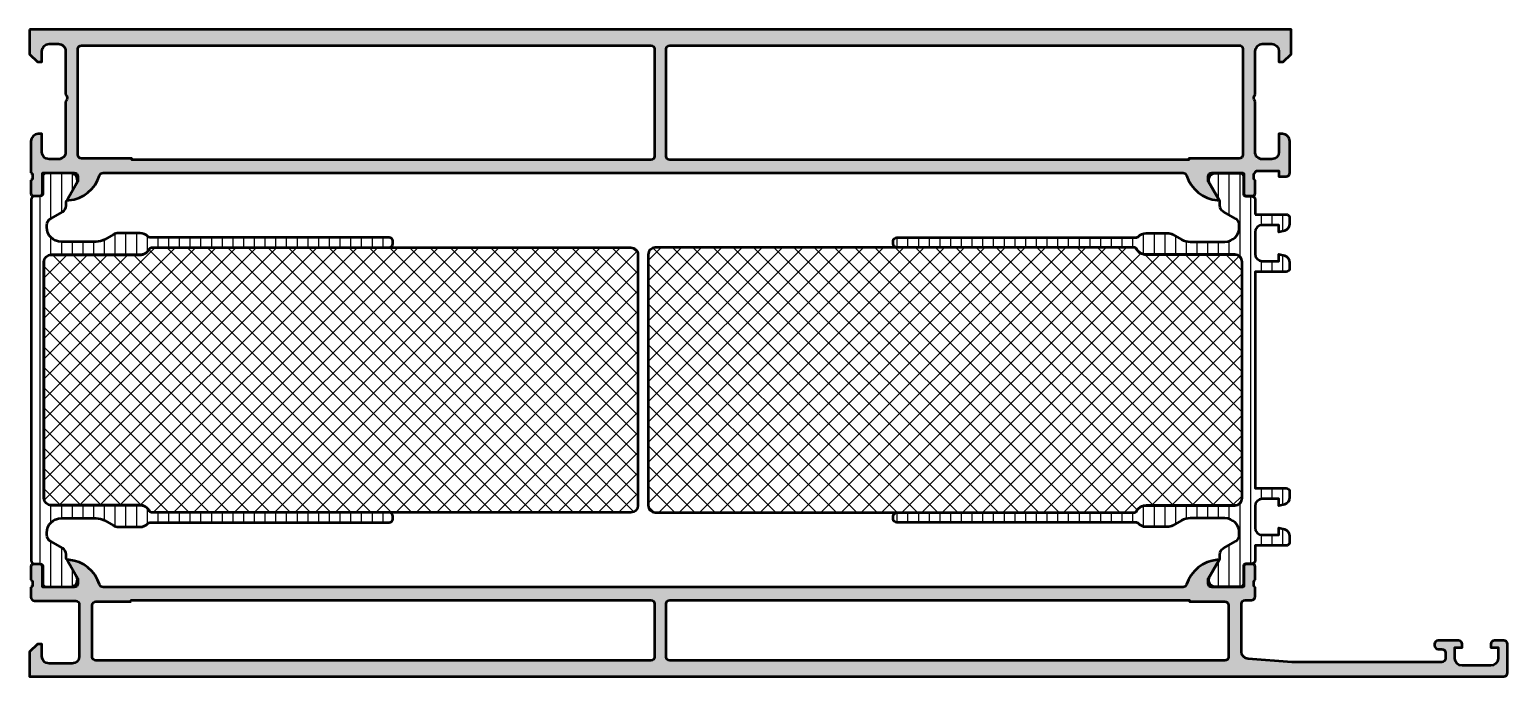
# Model space of a CAD drawing. Extents: x 0 to 205, y 0 to 90.
import ezdxf

# ---------------------------------------------------------------- set-up
doc = ezdxf.new("R2010")
doc.units = 0
for name, color, linetype, lineweight in [('0S-Alu contour', 7, 'Continuous', 50), ('0S-Alu hatch', 252, 'Continuous', 25), ('0S-Plastic contour', 254, 'Continuous', 50), ('0S-Plastic hatch', 253, 'Continuous', 25), ('0S-PT contour', 91, 'Continuous', 50), ('0S-PT hatch', 103, 'Continuous', 25)]:
    doc.layers.add(name, color=color, linetype=linetype, lineweight=lineweight)
pattern_1 = [(90, (0, 0), (-1.4859, 0), [])]
pattern_2 = [(135, (0, 0), (-1.403165018917055, -1.403165018917055), []), (225, (0, 0), (1.403165018917055, -1.403165018917055), [])]

# ---------------------------------------------------------------- blocks, each defined once
blk = doc.blocks.new('347380__F6B2BE20_370F_4112_A93B_7366422A2351_')
at = {"layer": '0S-Alu hatch'}
h = blk.add_hatch(color=256, dxfattribs=at)
edge = h.paths.add_edge_path()
edge.add_line((0, 89.80000000000003), (-5.68e-14, 86.39999847412113))
edge.add_line((-5.68e-14, 86.39999847412113), (1.099975585937442, 85.29999999999998))
edge.add_line((1.099975585937442, 85.29999999999998), (1.699981689453125, 85.29999999999998))
edge.add_line((1.699981689453125, 85.29999999999998), (1.699981689453125, 86.80000000000005))
edge.add_ellipse((2.69998168945307, 86.80000000000003), major_axis=(-0.9999999999999452, 0), ratio=1, start_angle=270.00000000000074, end_angle=360, ccw=False)
edge.add_line((2.699981689453057, 87.79999999999997), (3.999999999999974, 87.79999999999998))
edge.add_ellipse((4, 86.79999999999997), major_axis=(-1.000000000000014, 0), ratio=1, start_angle=180, end_angle=270.0000000000015, ccw=False)
edge.add_line((5.00000000000001, 86.79999999999997), (5, 80.79999999999998))
edge.add_ellipse((4.474999999999907, 80.29999999999997), major_axis=(-0.725000000000077, 0), ratio=1, start_angle=136.3971810273007, end_angle=223.6028189726994, ccw=False)
edge.add_line((5, 79.79999999999995), (5, 72.80000000000004))
edge.add_ellipse((3.99999999999995, 72.80000000000005), major_axis=(-1.000000000000049, 0), ratio=1, start_angle=89.99999999999972, end_angle=180, ccw=False)
edge.add_line((3.999999999999945, 71.80000000000001), (2.699981689453052, 71.80000000000004))
edge.add_ellipse((2.699981689453075, 72.8), major_axis=(-0.9999999999999573, 0), ratio=1, start_angle=0, end_angle=89.99999999999869, ccw=False)
edge.add_line((1.69998168945312, 72.79999999999998), (1.699981689453125, 75.30000000000003))
edge.add_line((1.699981689453125, 75.30000000000003), (1.199981689452986, 75.29999999999995))
edge.add_arc((1.199981689453128, 74.29999999999995), 1, 90.00000000000816, 180)
edge.add_line((0.1999816894531285, 74.29999999999995), (0.199981689453125, 69.89999084472656))
edge.add_ellipse((0.1211452429099962, 69.63247025273341), major_axis=(-0.2788950563274859, 0), ratio=1, start_angle=178.8354106258916, end_angle=253.58012358049268, ccw=False)
edge.add_line((0.3999826894530972, 69.62680184473498), (0.3999826894531111, 69.17320784473503))
edge.add_ellipse((0.1211145938098909, 69.16754718525797), major_axis=(-0.2789255417372016, 0), ratio=1, start_angle=106.4245945553663, end_angle=181.1628700728862, ccw=False)
edge.add_line((0.1999816894531244, 68.900003844735), (0.199981689453125, 67.01999284472645))
edge.add_arc((0.4999816894530797, 67.01999284472645), 0.2999999999999546, 180, 269.9999999999999)
edge.add_line((0.4999816894530795, 66.71999284472649), (1.479956008495916, 66.71999284472649))
edge.add_arc((1.479956008495916, 67.01999284472647), 0.2999999999999829, 270, 360)
edge.add_line((1.779956008495899, 67.01999284472647), (1.779956008495901, 69.77999084472646))
edge.add_ellipse((1.899956008496032, 69.77999084472641), major_axis=(-0.1200000000001309, 0), ratio=1, start_angle=268.42875992751533, end_angle=360, ccw=False)
edge.add_line((1.903246393556537, 69.89994572526984), (6.199999999999972, 69.89994572526987))
edge.add_ellipse((6.199999999999984, 69.39994572526987), major_axis=(-0.5, 0), ratio=1, start_angle=180, end_angle=270.0000000000013, ccw=False)
edge.add_line((6.699999999999988, 69.39994572526987), (6.699999999999988, 68.69994572526987))
edge.add_line((6.699999999999988, 68.69994572526987), (5.318504542377624, 66.3071254022423))
edge.add_arc((5.438119784648288, 66.23806550991814), 0.138119784648306, 149.9999999999955, 275.6225775507959)
edge.add_arc((4.961776758826294, 71.07655458711724), 4.999999999999586, 275.6225775507928, 342.2515836439302)
edge.add_ellipse((10.20006181574902, 69.39992593977585), major_axis=(-0.5000649049506923, 0), ratio=1, start_angle=270.00000000000125, end_angle=342.25158364392905, ccw=False)
edge.add_line((10.20006181574901, 69.89999084472655), (159.999481012638, 69.89999084472657))
edge.add_ellipse((159.9994810126381, 69.39999084472618), major_axis=(-0.5000000000003979, 0), ratio=1, start_angle=197.7484163560696, end_angle=270.0000000000065, ccw=False)
edge.add_arc((165.2377042538121, 71.07659970657409), 4.999999999999809, 197.7484163560707, 264.3774224492062)
edge.add_arc((164.76136122799, 66.23811062937476), 0.1381197846483025, 264.3774224492044, 389.9999999999982)
edge.add_line((164.8809764702606, 66.30717052169891), (163.4994810126382, 68.69999084472647))
edge.add_line((163.4994810126382, 68.69999084472647), (163.4994810126383, 69.39999084472642))
edge.add_ellipse((163.9994810126382, 69.39999084472642), major_axis=(-0.4999999999999716, 0), ratio=1, start_angle=269.99999999999676, end_angle=360, ccw=False)
edge.add_line((163.9994810126383, 69.89999084472639), (168.2995066935955, 69.8999908447264))
edge.add_ellipse((168.2995066935954, 69.77999084472634), major_axis=(-0.1200000000000614, 0), ratio=1, start_angle=180, end_angle=269.99999999997283, ccw=False)
edge.add_line((168.4195066935955, 69.77999084472638), (168.4195066935955, 67.0199928447264))
edge.add_arc((168.7195066935954, 67.0199928447264), 0.2999999999999545, 180, 270)
edge.add_line((168.7195066935954, 66.71999284472645), (169.6994810126382, 66.71999284472645))
edge.add_arc((169.6994810126382, 67.01999284472646), 0.3000000000000114, 270, 360)
edge.add_line((169.9994810126383, 67.01999284472647), (169.9994810126383, 68.90000384473491))
edge.add_ellipse((170.0783481082814, 69.1675471852579), major_axis=(-0.2789255417372009, 0), ratio=1, start_angle=-1.1628700731458252, end_angle=73.5754054446466, ccw=False)
edge.add_line((169.7994800126382, 69.17320784473623), (169.7994800126382, 69.62680184473626))
edge.add_ellipse((170.0783174591816, 69.63247025273331), major_axis=(-0.2788950563277093, 0), ratio=1, start_angle=-73.58012357945768, end_angle=1.164589373824299, ccw=False)
edge.add_ellipse((170.2994814940021, 69.89971903630466), major_axis=(-0.3000006045013627, 0), ratio=1, start_angle=269.9061416471031, end_angle=359.94808851304657, ccw=False)
edge.add_line((170.2999729359591, 70.19971923828123), (173.2998352050781, 70.19971923828125))
edge.add_line((173.2998352050781, 70.19971923828125), (173.3000183105469, 69.39999084472657))
edge.add_line((173.3000183105469, 69.39999084472657), (174.3000183105467, 69.39999084472655))
edge.add_arc((174.3000183105467, 69.89999084472655), 0.5, 270, 360)
edge.add_line((174.8000183105467, 69.89999084472655), (174.8000183105467, 74.29999999999988))
edge.add_arc((173.8000183105467, 74.29999999999993), 1, 0, 90.0000000000016)
edge.add_line((173.8000183105467, 75.29999999999993), (173.3000183105468, 75.30000000000003))
edge.add_line((173.3000183105468, 75.30000000000003), (173.3000183105468, 72.79999999999995))
edge.add_ellipse((172.3000183105469, 72.79999999999997), major_axis=(-0.999999999999943, 0), ratio=1, start_angle=90.00000000000159, end_angle=180, ccw=False)
edge.add_line((172.3000183105469, 71.80000000000001), (171, 71.79999999999998))
edge.add_ellipse((170.9999999999999, 72.79999999999994), major_axis=(-0.9999999999999573, 0), ratio=1, start_angle=0, end_angle=90.00000000000489, ccw=False)
edge.add_line((170, 72.79999999999995), (169.9999999999999, 79.79999999999995))
edge.add_ellipse((170.5249999999999, 80.29999999999994), major_axis=(-0.7250000000000558, 0), ratio=1, start_angle=-43.6028189727042, end_angle=43.602818972697776, ccw=False)
edge.add_line((169.9999999999999, 80.79999999999998), (169.9999999999999, 86.80000000000005))
edge.add_ellipse((170.9999999999998, 86.80000000000003), major_axis=(-0.999999999999943, 0), ratio=1, start_angle=270.00000000000165, end_angle=360, ccw=False)
edge.add_line((170.9999999999998, 87.79999999999998), (172.3000183105467, 87.80000000000001))
edge.add_ellipse((172.3000183105467, 86.79999999999997), major_axis=(-1.000000000000028, 0), ratio=1, start_angle=180, end_angle=270, ccw=False)
edge.add_line((173.3000183105468, 86.80000000000001), (173.3000183105467, 85.29999999999998))
edge.add_line((173.3000183105467, 85.29999999999998), (173.9000244140625, 85.29999999999998))
edge.add_line((173.9000244140625, 85.29999999999998), (174.9999999999999, 86.39999847412109))
edge.add_line((174.9999999999999, 86.39999847412109), (174.9999999999999, 89.80000000000003))
edge.add_line((174.9999999999999, 89.80000000000003), (0, 89.80000000000003))
edge = h.paths.add_edge_path()
edge.add_ellipse((7.199981689453149, 87.09999542236326), major_axis=(-0.5000000000000285, 0), ratio=1, start_angle=270.0000000000004, end_angle=360, ccw=False)
edge.add_line((7.199981689453146, 87.59999542236329), (86.20002752970962, 87.59999542236329))
edge.add_ellipse((86.20002752970959, 87.09999542213048), major_axis=(-0.5000000002328165, 0), ratio=1, start_angle=180, end_angle=270, ccw=False)
edge.add_line((86.7000275299424, 87.09999542213045), (86.70002752970959, 72.19999389648439))
edge.add_line((86.70002752970959, 72.19999389648439), (86.6619721097877, 72.00865631103518))
edge.add_line((86.6619721097877, 72.00865631103518), (86.55357367228773, 71.84644012451172))
edge.add_line((86.55357367228773, 71.84644012451172), (86.39137274455334, 71.73805694580079))
edge.add_line((86.39137274455334, 71.73805694580079), (86.20002752970947, 71.69999389648439))
edge.add_line((86.20002752970947, 71.69999389648439), (14.19998168945312, 71.69999389648437))
edge.add_line((14.19998168945312, 71.69999389648437), (14.19998168945312, 71.89999084472657))
edge.add_line((14.19998168945312, 71.89999084472657), (7.199981689453121, 71.89999084472657))
edge.add_ellipse((7.199981689453121, 72.39999084472657), major_axis=(-0.4999999999999965, 0), ratio=1, start_angle=0, end_angle=90, ccw=False)
edge.add_line((6.699981689453125, 72.39999084472657), (6.699981689453121, 87.09999542236324))
edge = h.paths.add_edge_path()
edge.add_ellipse((88.8000336332252, 87.09999542236328), major_axis=(-0.5, 0), ratio=1, start_angle=270, end_angle=360, ccw=False)
edge.add_line((88.8000336332252, 87.59999542236326), (167.8000183105468, 87.59999542236329))
edge.add_ellipse((167.8000183105468, 87.09999542236326), major_axis=(-0.5000000000000285, 0), ratio=1, start_angle=180, end_angle=270.00000000000324, ccw=False)
edge.add_line((168.3000183105468, 87.09999542236326), (168.3000183105468, 72.39999084472657))
edge.add_ellipse((167.8000183105468, 72.39999084472657), major_axis=(-0.5, 0), ratio=1, start_angle=90, end_angle=180, ccw=False)
edge.add_line((167.8000183105468, 71.89999084472657), (160.8000183105467, 71.89999084472657))
edge.add_line((160.8000183105467, 71.89999084472657), (160.8000183105467, 71.69999389648434))
edge.add_line((160.8000183105467, 71.69999389648434), (88.80003363322524, 71.69999389648434))
edge.add_ellipse((88.80003363322524, 72.19999389648439), major_axis=(-0.5000000000000285, 0), ratio=1, start_angle=0, end_angle=90, ccw=False)
edge.add_line((88.30003363322521, 72.19999389648439), (88.30003363322521, 87.09999542236328))
at = {"layer": '0S-Alu contour', "color": 7}
for points in [[(0, 89.80000000000003), (-5.68e-14, 86.39999847412113), (1.099975585937442, 85.29999999999998), (1.699981689453125, 85.29999999999998), (1.699981689453125, 86.80000000000005)], [(173.3000183105468, 86.80000000000001), (173.3000183105467, 85.29999999999998), (173.9000244140625, 85.29999999999998), (174.9999999999999, 86.39999847412109), (174.9999999999999, 89.80000000000003), (0, 89.80000000000003)], [(2.699981689453057, 87.79999999999997), (3.999999999999974, 87.79999999999998)], [(5.00000000000001, 86.79999999999997), (5, 80.79999999999998)], [(6.699981689453125, 72.39999084472657), (6.699981689453121, 87.09999542236324)], [(7.199981689453146, 87.59999542236329), (86.20002752970959, 87.59999542236329)], [(86.7000275299424, 87.09999542213045), (86.70002752970959, 72.19999389648439), (86.6619721097877, 72.00865631103518), (86.55357367228773, 71.84644012451172), (86.39137274455334, 71.73805694580079), (86.20002752970947, 71.69999389648439), (14.19998168945312, 71.69999389648437), (14.19998168945312, 71.89999084472657), (7.199981689453121, 71.89999084472657)], [(88.30003363322521, 72.19999389648439), (88.30003363322521, 87.09999542236328)], [(88.8000336332252, 87.59999542236326), (167.8000183105468, 87.59999542236329)], [(168.3000183105468, 87.09999542236326), (168.3000183105468, 72.39999084472657)], [(169.9999999999999, 80.79999999999998), (169.9999999999999, 86.80000000000005)], [(170.9999999999998, 87.79999999999998), (172.3000183105467, 87.80000000000001)], [(5, 79.79999999999995), (5, 72.80000000000004)], [(170, 72.79999999999995), (169.9999999999999, 79.79999999999995)], [(0.1999816894531285, 74.29999999999995), (0.199981689453125, 69.89999084472656)], [(1.69998168945312, 72.79999999999998), (1.699981689453125, 75.30000000000003), (1.199981689452986, 75.29999999999995)], [(173.8000183105467, 75.29999999999993), (173.3000183105468, 75.30000000000003), (173.3000183105468, 72.79999999999995)], [(174.8000183105467, 69.89999084472655), (174.8000183105467, 74.29999999999988)], [(3.999999999999945, 71.80000000000001), (2.699981689453052, 71.80000000000004)], [(167.8000183105468, 71.89999084472657), (160.8000183105467, 71.89999084472657), (160.8000183105467, 71.69999389648434), (88.80003363322524, 71.69999389648434)], [(172.3000183105469, 71.80000000000001), (171, 71.79999999999998)], [(1.779956008495899, 67.01999284472647), (1.779956008495901, 69.77999084472646)], [(1.903246393556537, 69.89994572526984), (6.199999999999972, 69.89994572526987)], [(10.20006181574901, 69.89999084472655), (159.999481012638, 69.89999084472657)], [(163.9994810126383, 69.89999084472639), (168.2995066935955, 69.8999908447264)], [(168.4195066935955, 69.77999084472638), (168.4195066935955, 67.0199928447264)], [(170.2999729359591, 70.19971923828123), (173.2998352050781, 70.19971923828125), (173.3000183105469, 69.39999084472657), (174.3000183105467, 69.39999084472655)], [(0.1999816894531244, 68.900003844735), (0.199981689453125, 67.01999284472645)], [(0.3999826894530972, 69.62680184473498), (0.3999826894531111, 69.17320784473503)], [(6.699999999999988, 69.39994572526987), (6.699999999999988, 68.69994572526987), (5.318504542377624, 66.3071254022423)], [(164.8809764702606, 66.30717052169891), (163.4994810126382, 68.69999084472647), (163.4994810126383, 69.39999084472642)], [(169.7994800126382, 69.17320784473623), (169.7994800126382, 69.62680184473626)], [(169.9994810126383, 67.01999284472647), (169.9994810126383, 68.90000384473491)], [(0.4999816894530795, 66.71999284472649), (1.479956008495916, 66.71999284472649)], [(168.7195066935954, 66.71999284472645), (169.6994810126382, 66.71999284472645)]]:
    blk.add_lwpolyline(points, dxfattribs=at)
at = {"layer": '0S-Alu contour', "color": 7, "extrusion": (0, 0, -1)}
for centre, radius, start, end in [((-2.69998168945307, 86.80000000000003), 0.9999999999999452, 0, 89.99999999999928), ((-4, 86.79999999999997), 1.000000000000014, 89.9999999999985, 180), ((-7.199981689453149, 87.09999542236326), 0.5000000000000285, 0, 89.99999999999959), ((-86.20002752970959, 87.09999542213048), 0.5000000002328165, 90, 180), ((-88.8000336332252, 87.09999542236328), 0.5, 0, 90), ((-167.8000183105468, 87.09999542236326), 0.5000000000000285, 89.99999999999675, 180), ((-170.9999999999998, 86.80000000000003), 0.999999999999943, 0, 89.99999999999837), ((-172.3000183105467, 86.79999999999997), 1.000000000000028, 90, 180), ((-4.474999999999907, 80.29999999999997), 0.725000000000077, 136.3971810273006, 223.6028189726994), ((-170.5249999999999, 80.29999999999994), 0.7250000000000562, 316.3971810273022, 43.60281897270421), ((-2.699981689453075, 72.8), 0.9999999999999573, 270.0000000000013, 0), ((-3.99999999999995, 72.80000000000005), 1.000000000000049, 180, 270.0000000000003), ((-7.199981689453121, 72.39999084472657), 0.4999999999999965, 270, 0), ((-88.80003363322524, 72.19999389648439), 0.5000000000000285, 270, 0), ((-167.8000183105468, 72.39999084472657), 0.5, 180, 270), ((-170.9999999999999, 72.79999999999994), 0.9999999999999573, 269.9999999999951, 0), ((-172.3000183105469, 72.79999999999997), 0.999999999999943, 180, 269.9999999999984), ((-0.1211452429099962, 69.63247025273341), 0.2788950563274859, 106.4198764195073, 181.1645893741085), ((-1.899956008496032, 69.77999084472641), 0.1200000000001309, 0, 91.57124007248468), ((-6.199999999999984, 69.39994572526987), 0.5, 89.99999999999868, 180), ((-10.20006181574902, 69.39992593977585), 0.5000649049506923, 17.74841635607091, 89.99999999999876), ((-159.9994810126381, 69.39999084472618), 0.5000000000003979, 89.99999999999349, 162.2515836439304), ((-163.9994810126382, 69.39999084472642), 0.4999999999999716, 0, 90.00000000000325), ((-168.2995066935954, 69.77999084472634), 0.1200000000000614, 90.00000000002716, 180), ((-170.0783174591816, 69.63247025273331), 0.2788950563277093, 358.8354106261757, 73.58012357945783), ((-170.2994814940021, 69.89971903630466), 0.3000006045013627, 0.0519114869534081, 90.09385835289692), ((-0.1211145938098909, 69.16754718525797), 0.2789255417372016, 178.8371299271138, 253.5754054446337), ((-170.0783481082814, 69.1675471852579), 0.2789255417372009, 286.4245945553534, 1.162870073145752)]:
    blk.add_arc(centre, radius, start, end, dxfattribs=at)
at = {"layer": '0S-Alu contour', "color": 7}
for centre, radius, start, end in [((1.199981689453128, 74.29999999999995), 1, 90.00000000000816, 180), ((173.8000183105467, 74.29999999999993), 1, 0, 90.0000000000016), ((174.3000183105467, 69.89999084472655), 0.5, 270, 0), ((4.961776758826294, 71.07655458711724), 4.999999999999586, 275.6225775507928, 342.2515836439302), ((165.2377042538121, 71.07659970657409), 4.999999999999809, 197.7484163560707, 264.3774224492062), ((0.4999816894530797, 67.01999284472645), 0.2999999999999546, 180, 269.9999999999999), ((1.479956008495916, 67.01999284472647), 0.2999999999999829, 270, 0), ((5.438119784648288, 66.23806550991814), 0.138119784648306, 149.9999999999955, 275.6225775507959), ((164.76136122799, 66.23811062937476), 0.1381197846483025, 264.3774224492044, 29.99999999999824), ((168.7195066935954, 67.0199928447264), 0.2999999999999545, 180, 270), ((169.6994810126382, 67.01999284472646), 0.3000000000000114, 270, 0)]:
    blk.add_arc(centre, radius, start, end, dxfattribs=at)
blk = doc.blocks.new('284605__6C3BE1E9_1725_4ED4_B480_74B0DD19D382___5DF89804_7840_42B6_9942_18775C3061F3_')
at = {"layer": '0S-Plastic hatch'}
h = blk.add_hatch(dxfattribs=at)
h.set_pattern_fill('ANSI31', color=256, scale=0.4680000000000001, angle=45, style=0)
h.set_pattern_definition(pattern_1)
edge = h.paths.add_edge_path()
edge.add_line((0.2099999999999753, 66.19000567890926), (0.2099999999999614, 16.10999432109084))
edge.add_arc((0.6999973210978978, 16.10999432109079), 0.4899973210979347, 180, 269.9999999999949)
edge.add_line((0.6999973210978547, 15.61999699999286), (1.510331333340482, 15.61999700000003))
edge.add_ellipse((1.51033064172885, 15.30999630848404), major_axis=(-0.3100006915167631, 0), ratio=1, start_angle=179.9998721732333, end_angle=269.99987217309956, ccw=False)
edge.add_line((1.820331333244842, 15.3099956168735), (1.81999938294333, 12.90999856426944))
edge.add_arc((2.309995360382079, 12.90999597743865), 0.4899959774455774, 179.9996975194316, 269.9999999999988)
edge.add_line((2.309995360382069, 12.41999999999307), (5.785822496191353, 12.42000000000003))
edge.add_arc((5.644228849115287, 13.39981807472288), 0.9899960709244728, 278.2228963588974, 392.7407569883852)
edge.add_line((6.476940554096143, 13.93524634894247), (5.15701903672791, 16.22141779239089))
edge.add_ellipse((5.598692007792909, 16.47641776617644), major_axis=(-0.5100000000000185, 0), ratio=1, start_angle=0, end_angle=29.999996599345025, ccw=False)
edge.add_line((5.088692007792891, 16.47641776617654), (5.088692007792982, 16.93149545762229))
edge.add_arc((4.098692007793003, 16.93149545762248), 0.9899999999999771, 0, 59.99999999999989)
edge.add_line((4.593692007792993, 17.78886060736905), (2.895000000000002, 18.7696008953386))
edge.add_ellipse((3.400000000000005, 19.64428655316089), major_axis=(-1.010000000000001, 0), ratio=1, start_angle=0, end_angle=59.99999999999977, ccw=False)
edge.add_line((2.390000000000003, 19.6442865531607), (2.38999999999995, 19.95000000000047))
edge.add_ellipse((4.399999999999952, 19.95000000000084), major_axis=(-2.010000000000001, 0), ratio=1, start_angle=270.0000000000001, end_angle=360, ccw=False)
edge.add_line((4.399999999999949, 21.96000000000084), (9.191626628564894, 21.96000000000083))
edge.add_ellipse((9.191626628564904, 19.45000000000077), major_axis=(-2.510000000000061, 0), ratio=1, start_angle=240.492414633402, end_angle=270.0000000000002, ccw=False)
edge.add_line((10.42789897100707, 21.63442914632547), (11.63147689222131, 20.9532671601495))
edge.add_arc((12.36535967717703, 22.24999999999963), 1.490000000000047, 240.4924146334021, 270.0000000000004)
edge.add_line((12.36535967717704, 20.75999999999958), (15.32499866056391, 20.75999999999959))
edge.add_arc((15.3249986605639, 22.24999999995679), 1.489999999957198, 270.0000000000002, 318.1896851048845)
edge.add_ellipse((16.66663944704579, 21.05000000000083), major_axis=(-0.310000000000026, 0), ratio=1, start_angle=269.99999999999864, end_angle=318.1896851048854, ccw=False)
edge.add_line((16.66663944704579, 21.36000000000086), (49.89459364058911, 21.36000000000085))
edge.add_arc((49.89459364058911, 21.85000000000085), 0.490000000000002, 270.0000000000008, 360)
edge.add_line((50.38459364058911, 21.85000000000085), (50.38459364058911, 22.25000000000088))
edge.add_arc((49.89459364058914, 22.25000000000089), 0.4899999999999665, 0, 90.00000000000082)
edge.add_line((49.89459364058913, 22.74000000000086), (16.93745021024321, 22.74000000000086))
edge.add_ellipse((16.93745021024321, 23.05000000000126), major_axis=(-0.3100000000003966, 0), ratio=1, start_angle=26.3877999619134, end_angle=89.99999999999937, ccw=False)
edge.add_arc((15.32499866056449, 22.24999999996834), 1.490000000031264, 26.38779996191277, 92.65468776941593)
edge.add_line((15.25598712564867, 23.7384009567477), (2.999736061314569, 23.74160382695162))
edge.add_ellipse((3.00000000000011, 24.75160379246468), major_axis=(-1.010000000000002, 0), ratio=1, start_angle=0, end_angle=89.98502715554082, ccw=False)
edge.add_line((1.990000000000107, 24.75160379246467), (1.98999999999983, 57.54839620753542))
edge.add_ellipse((2.99999999999983, 57.54839620753543), major_axis=(-1.009999999999999, 0), ratio=1, start_angle=270.014972844459, end_angle=360, ccw=False)
edge.add_line((2.999736061314294, 58.55839617304848), (15.25598712564869, 58.5615990432524))
edge.add_arc((15.32499866056439, 60.05000000003221), 1.490000000031698, 267.3453122305896, 333.6122000380876)
edge.add_ellipse((16.9374502102431, 59.2499999999993), major_axis=(-0.3099999999999477, 0), ratio=1, start_angle=270.0000000000007, end_angle=333.6122000380881, ccw=False)
edge.add_line((16.9374502102431, 59.55999999999924), (49.89459364058912, 59.55999999999924))
edge.add_arc((49.89459364058911, 60.04999999999922), 0.4899999999999878, 270.0000000000008, 360)
edge.add_line((50.3845936405891, 60.04999999999921), (50.3845936405891, 60.44999999999925))
edge.add_arc((49.89459364058911, 60.44999999999925), 0.4899999999999949, 0, 90)
edge.add_line((49.89459364058911, 60.93999999999924), (16.66663944704584, 60.93999999999922))
edge.add_ellipse((16.66663944704585, 61.24999999999935), major_axis=(-0.3100000000001302, 0), ratio=1, start_angle=41.8103148951202, end_angle=89.99999999999608, ccw=False)
edge.add_arc((15.32499866056388, 60.05000000004326), 1.489999999957254, 41.81031489511564, 89.99999999999959)
edge.add_line((15.32499866056389, 61.54000000000052), (12.36535967717711, 61.54000000000052))
edge.add_arc((12.3653596771771, 60.05000000000033), 1.490000000000186, 89.99999999999959, 119.5075853665976)
edge.add_line((11.63147689222133, 61.34673283985058), (10.42789897100703, 60.66557085367461))
edge.add_ellipse((9.191626628564878, 62.84999999999937), major_axis=(-2.510000000000108, 0), ratio=1, start_angle=89.99999999999972, end_angle=119.5075853665972, ccw=False)
edge.add_line((9.191626628564864, 60.33999999999926), (4.399999999999951, 60.33999999999927))
edge.add_ellipse((4.399999999999955, 62.34999999999928), major_axis=(-2.010000000000005, 0), ratio=1, start_angle=0, end_angle=89.99999999999989, ccw=False)
edge.add_line((2.389999999999947, 62.34999999999963), (2.390000000000002, 62.65571344683933))
edge.add_ellipse((3.400000000000005, 62.65571344683913), major_axis=(-1.010000000000003, 0), ratio=1, start_angle=300.00000000000165, end_angle=360, ccw=False)
edge.add_line((2.894999999999977, 63.5303991046614), (4.593692007793009, 64.51113939263104))
edge.add_arc((4.098692007792998, 65.36850454237761), 0.9899999999999852, 300.0000000000012, 360)
edge.add_line((5.088692007792984, 65.36850454237779), (5.088692007792895, 65.82358223382357))
edge.add_ellipse((5.598692007792878, 65.82358223382366), major_axis=(-0.509999999999983, 0), ratio=1, start_angle=330.00000340065463, end_angle=360, ccw=False)
edge.add_line((5.157019036727908, 66.0785822076092), (6.476940554095981, 68.36475365105733))
edge.add_arc((5.644228849115285, 68.90018192527721), 0.9899960709244908, 327.2592430115955, 441.7771036410989)
edge.add_line((5.785822496191414, 69.88000000000007), (2.309995360382091, 69.88000000000702))
edge.add_arc((2.309995360372879, 69.39000402257065), 0.4899959774363794, 89.99999999892287, 180.0079248046689)
edge.add_line((1.819999387623494, 69.38993624929928), (1.82033133037528, 66.99004587695482))
edge.add_ellipse((1.510331333340436, 66.9900030000001), major_axis=(-0.3100000000000591, 0), ratio=1, start_angle=89.99999999949421, end_angle=180.0079247372928, ccw=False)
edge.add_line((1.510331333337699, 66.68000300000004), (0.6999973210979947, 66.68000300000725))
edge.add_arc((0.6999973210979693, 66.19000567890926), 0.489997321097988, 89.99999999999702, 180)
at = {"layer": '0S-Plastic contour', "color": 7}
for points in [[(5.785822496191414, 69.88000000000007), (2.309995360382091, 69.88000000000702)], [(1.819999387623494, 69.38993624929928), (1.82033133037528, 66.99004587695482)], [(5.157019036727908, 66.0785822076092), (6.476940554095981, 68.36475365105733)], [(0.2099999999999753, 66.19000567890926), (0.2099999999999614, 16.10999432109084)], [(1.510331333337699, 66.68000300000004), (0.6999973210979947, 66.68000300000725)], [(5.088692007792984, 65.36850454237779), (5.088692007792895, 65.82358223382357)], [(2.894999999999977, 63.5303991046614), (4.593692007793009, 64.51113939263104)], [(2.389999999999947, 62.34999999999963), (2.390000000000002, 62.65571344683933)], [(15.32499866056389, 61.54000000000052), (12.36535967717711, 61.54000000000052)], [(9.191626628564864, 60.33999999999926), (4.399999999999951, 60.33999999999927)], [(11.63147689222133, 61.34673283985058), (10.42789897100703, 60.66557085367461)], [(49.89459364058911, 60.93999999999924), (16.66663944704583, 60.93999999999922)], [(16.9374502102431, 59.55999999999924), (49.89459364058912, 59.55999999999924)], [(50.3845936405891, 60.04999999999921), (50.3845936405891, 60.44999999999925)], [(1.990000000000107, 24.75160379246467), (1.98999999999983, 57.54839620753542)], [(2.999736061314294, 58.55839617304848), (15.25598712564869, 58.5615990432524)], [(15.25598712564867, 23.7384009567477), (2.999736061314569, 23.74160382695162)], [(49.89459364058913, 22.74000000000086), (16.93745021024321, 22.74000000000086)], [(4.399999999999949, 21.96000000000084), (9.191626628564894, 21.96000000000083)], [(10.42789897100707, 21.63442914632547), (11.63147689222131, 20.9532671601495)], [(12.36535967717704, 20.75999999999958), (15.32499866056391, 20.75999999999959)], [(16.66663944704579, 21.36000000000086), (49.89459364058911, 21.36000000000085)], [(50.38459364058911, 21.85000000000085), (50.38459364058911, 22.25000000000088)], [(2.390000000000003, 19.6442865531607), (2.38999999999995, 19.95000000000047)], [(4.593692007792993, 17.78886060736905), (2.895000000000002, 18.7696008953386)], [(5.088692007792891, 16.47641776617654), (5.088692007792982, 16.93149545762229)], [(0.6999973210978547, 15.61999699999286), (1.510331333340482, 15.61999700000003)], [(1.820331333244842, 15.3099956168735), (1.81999938294333, 12.90999856426944)], [(6.476940554096143, 13.93524634894247), (5.15701903672791, 16.22141779239089)], [(2.309995360382069, 12.41999999999307), (5.785822496191353, 12.42000000000003)]]:
    blk.add_lwpolyline(points, dxfattribs=at)
for centre, radius, start, end in [((2.309995360372879, 69.39000402257065), 0.4899959774363794, 89.99999999892287, 180.0079248046689), ((5.644228849115285, 68.90018192527721), 0.9899960709244908, 327.2592430115955, 81.77710364109905), ((0.6999973210979693, 66.19000567890926), 0.489997321097988, 89.99999999999702, 180), ((4.098692007792998, 65.36850454237761), 0.9899999999999852, 300.0000000000012, 0), ((12.3653596771771, 60.05000000000033), 1.490000000000186, 89.99999999999959, 119.5075853665976), ((15.32499866056388, 60.05000000004326), 1.489999999957254, 41.81031489511564, 89.99999999999959), ((49.89459364058911, 60.44999999999925), 0.4899999999999949, 0, 90), ((49.89459364058911, 60.04999999999922), 0.4899999999999878, 270.0000000000008, 0), ((15.32499866056439, 60.05000000003221), 1.490000000031698, 267.3453122305896, 333.6122000380876), ((15.32499866056449, 22.24999999996834), 1.490000000031264, 26.38779996191277, 92.65468776941593), ((49.89459364058914, 22.25000000000089), 0.4899999999999665, 0, 90.00000000000082), ((12.36535967717703, 22.24999999999963), 1.490000000000047, 240.4924146334021, 270.0000000000004), ((15.3249986605639, 22.24999999995679), 1.489999999957198, 270.0000000000002, 318.1896851048845), ((49.89459364058911, 21.85000000000085), 0.490000000000002, 270.0000000000008, 0), ((4.098692007793003, 16.93149545762248), 0.9899999999999771, 0, 59.99999999999989), ((0.6999973210978978, 16.10999432109079), 0.4899973210979347, 180, 269.9999999999949), ((2.309995360382079, 12.90999597743865), 0.4899959774455774, 179.9996975194316, 269.9999999999988), ((5.644228849115287, 13.39981807472288), 0.9899960709244728, 278.2228963588974, 32.74075698838519)]:
    blk.add_arc(centre, radius, start, end, dxfattribs=at)
at = {"layer": '0S-Plastic contour', "color": 7, "extrusion": (0, 0, -1)}
for centre, radius, start, end in [((-1.510331333340436, 66.9900030000001), 0.3100000000000591, 179.9920752627072, 270.0000000005059), ((-5.598692007792878, 65.82358223382366), 0.509999999999983, 0, 29.99999659934539), ((-3.400000000000005, 62.65571344683913), 1.010000000000003, 0, 59.99999999999836), ((-4.399999999999955, 62.34999999999928), 2.010000000000005, 270.0000000000001, 0), ((-9.191626628564878, 62.84999999999937), 2.510000000000108, 240.4924146334028, 270.0000000000003), ((-16.66663944704585, 61.24999999999935), 0.3100000000001302, 270.0000000000039, 318.1896851048798), ((-16.9374502102431, 59.2499999999993), 0.3099999999999477, 26.38779996191193, 89.99999999999935), ((-2.99999999999983, 57.54839620753543), 1.009999999999999, 0, 89.985027155541), ((-3.00000000000011, 24.75160379246468), 1.010000000000002, 270.0149728444592, 0), ((-16.93745021024321, 23.05000000000126), 0.3100000000003966, 270.0000000000007, 333.6122000380866), ((-4.399999999999952, 19.95000000000084), 2.010000000000001, 0, 89.99999999999991), ((-9.191626628564904, 19.45000000000077), 2.510000000000061, 89.99999999999976, 119.507585366598), ((-16.66663944704579, 21.05000000000083), 0.310000000000026, 41.81031489511456, 90.00000000000134), ((-3.400000000000005, 19.64428655316089), 1.010000000000001, 300.0000000000002, 0), ((-5.598692007792909, 16.47641776617644), 0.5100000000000185, 330.000003400655, 0), ((-1.51033064172885, 15.30999630848404), 0.3100006915167631, 90.00012782690045, 180.0001278267668)]:
    blk.add_arc(centre, radius, start, end, dxfattribs=at)
blk = doc.blocks.new('441150__97180297_F573_4870_9E97_D377CA72C802_')
at = {"layer": '0S-PT hatch'}
h = blk.add_hatch(dxfattribs=at)
h.set_pattern_fill('ANSI37', color=256, scale=0.625, angle=90, style=0)
h.set_pattern_definition(pattern_2)
edge = h.paths.add_edge_path()
edge.add_line((84.38999999999994, 58.54999999999925), (84.38999999999999, 23.75000000000087))
edge.add_ellipse((83.39999999999998, 23.75000000000087), major_axis=(-0.990000000000009, 0), ratio=1, start_angle=90, end_angle=180, ccw=False)
edge.add_line((83.39999999999998, 22.76000000000086), (49.89459364058912, 22.76000000000086))
edge.add_line((49.89459364058912, 22.76000000000086), (16.9374502102432, 22.76000000000086))
edge.add_ellipse((16.9374502102432, 23.05000000000124), major_axis=(-0.2900000000003828, 0), ratio=1, start_angle=26.38779996191198, end_angle=90.00000000000222, ccw=False)
edge.add_arc((15.32499866056449, 22.24999999996833), 1.510000000031267, 26.38779996191281, 92.63694578617734)
edge.add_line((15.25552787846209, 23.75840107744358), (2.999741287823194, 23.76160382626872))
edge.add_ellipse((3.000000000000105, 24.75160379246468), major_axis=(-0.9899999999999993, 0), ratio=1, start_angle=0, end_angle=89.9850271555411, ccw=False)
edge.add_line((2.010000000000107, 24.75160379246467), (2.00999999999983, 57.54839620753542))
edge.add_ellipse((2.999999999999829, 57.54839620753543), major_axis=(-0.9899999999999993, 0), ratio=1, start_angle=270.014972844459, end_angle=360, ccw=False)
edge.add_line((2.999741287822918, 58.53839617373139), (15.25552787846212, 58.54159892255651))
edge.add_arc((15.32499866056439, 60.05000000003221), 1.510000000031702, 267.3630542138285, 333.6122000380874)
edge.add_ellipse((16.93745021024309, 59.24999999999932), major_axis=(-0.2899999999999348, 0), ratio=1, start_angle=269.9999999999993, end_angle=333.61220003808955, ccw=False)
edge.add_line((16.9374502102431, 59.53999999999926), (49.89459364058912, 59.53999999999924))
edge.add_line((49.89459364058912, 59.53999999999924), (83.39999999999996, 59.53999999999924))
edge.add_ellipse((83.39999999999998, 58.54999999999926), major_axis=(-0.9899999999999735, 0), ratio=1, start_angle=180, end_angle=270.0000000000008, ccw=False)
at = {"layer": '0S-PT contour', "color": 7}
for points in [[(16.9374502102431, 59.53999999999926), (49.89459364058912, 59.53999999999924), (83.39999999999996, 59.53999999999924)], [(2.010000000000107, 24.75160379246467), (2.00999999999983, 57.54839620753542)], [(2.999741287822918, 58.53839617373139), (15.25552787846212, 58.54159892255651)], [(84.38999999999994, 58.54999999999925), (84.38999999999999, 23.75000000000087)], [(15.25552787846209, 23.75840107744358), (2.999741287823194, 23.76160382626872)], [(83.39999999999998, 22.76000000000086), (49.89459364058912, 22.76000000000086), (16.93745021024321, 22.76000000000086)]]:
    blk.add_lwpolyline(points, dxfattribs=at)
at = {"layer": '0S-PT contour', "color": 7, "extrusion": (0, 0, -1)}
for centre, radius, start, end in [((-16.93745021024309, 59.24999999999932), 0.2899999999999348, 26.38779996191046, 90.0000000000007), ((-83.39999999999998, 58.54999999999926), 0.9899999999999735, 89.9999999999992, 180), ((-2.999999999999829, 57.54839620753543), 0.9899999999999993, 0, 89.985027155541), ((-3.000000000000105, 24.75160379246468), 0.9899999999999995, 270.014972844459, 0), ((-16.9374502102432, 23.05000000000124), 0.2900000000003828, 269.9999999999978, 333.612200038088), ((-83.39999999999998, 23.75000000000087), 0.990000000000009, 180, 270)]:
    blk.add_arc(centre, radius, start, end, dxfattribs=at)
at = {"layer": '0S-PT contour', "color": 7}
for centre, radius, start, end in [((15.32499866056439, 60.05000000003221), 1.510000000031702, 267.3630542138285, 333.6122000380874), ((15.32499866056449, 22.24999999996833), 1.510000000031267, 26.38779996191281, 92.63694578617734)]:
    blk.add_arc(centre, radius, start, end, dxfattribs=at)
blk = doc.blocks.new('441150__A449AD5D_434A_4665_8E3C_37F055E22E78_')
at = {"layer": '0S-PT hatch'}
h = blk.add_hatch(dxfattribs=at)
h.set_pattern_fill('ANSI37', color=256, scale=0.625, angle=90, style=0)
h.set_pattern_definition(pattern_2)
edge = h.paths.add_edge_path()
edge.add_arc((86.80000000000005, 58.54999999999923), 0.9899999999999806, 90, 180)
edge.add_line((85.81000000000006, 58.54999999999923), (85.81000000000002, 23.75000000000084))
edge.add_arc((86.80000000000001, 23.75000000000083), 0.990000000000009, 180, 270)
edge.add_line((86.80000000000001, 22.76000000000083), (120.3054063594108, 22.76000000000083))
edge.add_line((120.3054063594108, 22.76000000000083), (153.2625497897568, 22.76000000000085))
edge.add_arc((153.2625497897568, 23.05000000000114), 0.2900000000002727, 269.9999999999944, 333.6122000380875)
edge.add_ellipse((154.8750013394355, 22.24999999996832), major_axis=(-1.510000000031241, 0), ratio=1, start_angle=267.3630542138237, end_angle=333.612200038089, ccw=False)
edge.add_line((154.9444721215378, 23.75840107744357), (167.2002587121768, 23.76160382626869))
edge.add_arc((167.1999999999999, 24.75160379246466), 0.9900000000000101, 270.0149728444583, 360)
edge.add_line((168.1899999999999, 24.75160379246466), (168.1900000000001, 57.54839620753539))
edge.add_arc((167.2000000000001, 57.5483962075354), 0.990000000000009, 0, 89.98502715554163)
edge.add_line((167.200258712177, 58.53839617373138), (154.9444721215374, 58.54159892255649))
edge.add_ellipse((154.8750013394355, 60.05000000003192), major_axis=(-1.510000000031423, 0), ratio=1, start_angle=26.387799961913004, end_angle=92.63694578615872, ccw=False)
edge.add_arc((153.2625497897569, 59.24999999999902), 0.290000000000208, 26.38779996191313, 90)
edge.add_line((153.2625497897569, 59.53999999999922), (120.3054063594109, 59.5399999999992))
edge.add_line((120.3054063594109, 59.5399999999992), (86.80000000000005, 59.53999999999921))
at = {"layer": '0S-PT contour', "color": 7}
for points in [[(153.2625497897569, 59.53999999999922), (120.3054063594109, 59.5399999999992), (86.80000000000005, 59.53999999999921)], [(85.81000000000006, 58.54999999999923), (85.81000000000002, 23.75000000000083)], [(167.200258712177, 58.53839617373138), (154.9444721215374, 58.54159892255649)], [(168.1899999999999, 24.75160379246466), (168.1900000000001, 57.54839620753539)], [(86.80000000000001, 22.76000000000083), (120.3054063594108, 22.76000000000083), (153.2625497897568, 22.76000000000085)], [(154.9444721215378, 23.75840107744357), (167.2002587121768, 23.76160382626869)]]:
    blk.add_lwpolyline(points, dxfattribs=at)
for centre, radius, start, end in [((86.80000000000005, 58.54999999999923), 0.9899999999999806, 90, 180), ((153.2625497897569, 59.24999999999902), 0.290000000000208, 26.38779996191313, 90), ((167.2000000000001, 57.5483962075354), 0.990000000000009, 0, 89.98502715554163), ((167.1999999999999, 24.75160379246466), 0.9900000000000101, 270.0149728444583, 0), ((86.80000000000001, 23.75000000000083), 0.990000000000009, 180, 270), ((153.2625497897568, 23.05000000000114), 0.2900000000002727, 269.9999999999944, 333.6122000380875)]:
    blk.add_arc(centre, radius, start, end, dxfattribs=at)
at = {"layer": '0S-PT contour', "color": 7, "extrusion": (0, 0, -1)}
for centre, radius, start, end in [((-154.8750013394355, 60.05000000003192), 1.510000000031423, 267.3630542138413, 333.612200038087), ((-154.8750013394355, 22.24999999996832), 1.510000000031241, 26.38779996191102, 92.63694578617628)]:
    blk.add_arc(centre, radius, start, end, dxfattribs=at)
blk = doc.blocks.new('284605__626B62A5_2685_46D7_AA1F_DAA80669D65C___9BB1CEAC_C5C4_411C_B4AB_3E15E97D7C0B_')
at = {"layer": '0S-Plastic hatch'}
h = blk.add_hatch(dxfattribs=at)
h.set_pattern_fill('ANSI31', color=256, scale=0.4680000000000001, angle=45, style=0)
h.set_pattern_definition(pattern_1)
edge = h.paths.add_edge_path()
edge.add_line((169.99, 64.14000000000004), (174.3, 64.14000000000004))
edge.add_ellipse((174.3, 63.65000000000005), major_axis=(-0.4899999999999949, 0), ratio=1, start_angle=180, end_angle=270.0000000000033, ccw=False)
edge.add_line((174.79, 63.65000000000005), (174.79, 62.81925077662565))
edge.add_ellipse((173.8000000000001, 62.81925077662562), major_axis=(-0.9899999999998952, 0), ratio=1, start_angle=104.9999999999954, end_angle=180, ccw=False)
edge.add_line((174.0562308546515, 61.86298420859952), (173.31, 61.66303225372847))
edge.add_line((173.31, 61.66303225372847), (173.31, 62.66000000000003))
edge.add_line((173.31, 62.66000000000003), (171, 62.66000000000007))
edge.add_arc((171, 61.65000000000007), 1.009999999999998, 90, 180)
edge.add_line((169.99, 61.65000000000007), (169.99, 58.65000000000004))
edge.add_arc((171, 58.65000000000003), 1.00999999999999, 180, 270)
edge.add_line((171, 57.64000000000004), (173.31, 57.64))
edge.add_line((173.31, 57.64), (173.31, 58.63696774627165))
edge.add_line((173.31, 58.63696774627165), (174.0562308546514, 58.43701579140062))
edge.add_ellipse((173.7999999999999, 57.48074922337438), major_axis=(-0.9900000000000598, 0), ratio=1, start_angle=180, end_angle=255.00000000000028, ccw=False)
edge.add_line((174.79, 57.48074922337439), (174.79, 56.65000000000002))
edge.add_ellipse((174.3, 56.65000000000004), major_axis=(-0.4900000000000091, 0), ratio=1, start_angle=90.00000000000341, end_angle=180, ccw=False)
edge.add_line((174.3, 56.16000000000003), (169.99, 56.16000000000003))
edge.add_line((169.99, 56.16000000000003), (169.99, 26.14000000000002))
edge.add_line((169.99, 26.14000000000002), (174.3, 26.14000000000002))
edge.add_ellipse((174.3, 25.65000000000002), major_axis=(-0.4899999999999985, 0), ratio=1, start_angle=180, end_angle=270, ccw=False)
edge.add_line((174.79, 25.65000000000002), (174.79, 24.81925077662566))
edge.add_ellipse((173.7999999999999, 24.81925077662571), major_axis=(-0.9900000000000659, 0), ratio=1, start_angle=105.00000000000301, end_angle=180, ccw=False)
edge.add_line((174.0562308546515, 23.86298420859949), (173.31, 23.66303225372842))
edge.add_line((173.31, 23.66303225372842), (173.31, 24.66000000000002))
edge.add_line((173.31, 24.66000000000002), (171, 24.66000000000003))
edge.add_arc((171, 23.65000000000003), 1.009999999999998, 90, 180)
edge.add_line((169.99, 23.65000000000003), (169.99, 20.65000000000003))
edge.add_arc((171, 20.65000000000002), 1.00999999999999, 180, 270)
edge.add_line((171, 19.64000000000003), (173.31, 19.64000000000002))
edge.add_line((173.31, 19.64000000000002), (173.31, 20.63696774627161))
edge.add_line((173.31, 20.63696774627161), (174.0562308546515, 20.43701579140056))
edge.add_ellipse((173.8000000000001, 19.48074922337438), major_axis=(-0.9899999999999828, 0), ratio=1, start_angle=180, end_angle=255.00000000000432, ccw=False)
edge.add_line((174.7900000000001, 19.48074922337437), (174.79, 18.65000000000002))
edge.add_ellipse((174.3, 18.65000000000003), major_axis=(-0.4900000000000091, 0), ratio=1, start_angle=90, end_angle=180, ccw=False)
edge.add_line((174.3, 18.16000000000001), (169.99, 18.16000000000002))
edge.add_line((169.99, 18.16000000000002), (169.99, 16.1099943210908))
edge.add_ellipse((169.500002678902, 16.10999432109079), major_axis=(-0.4899973210979737, 0), ratio=1, start_angle=90, end_angle=180, ccw=False)
edge.add_line((169.500002678902, 15.61999699999283), (168.6896686666596, 15.61999700000001))
edge.add_arc((168.6896686666595, 15.30999699999995), 0.3100000000000538, 89.99999999999474, 180.0079248428868)
edge.add_line((168.3796686696248, 15.30995412247373), (168.3800006123765, 12.91006375010295))
edge.add_ellipse((167.890004639633, 12.90999597742345), major_axis=(-0.4899959774304267, 0), ratio=1, start_angle=89.99999999822859, end_angle=180.0079247354991, ccw=False)
edge.add_line((167.8900046396179, 12.41999999999304), (164.4141775038086, 12.42000000000001))
edge.add_ellipse((164.5557711508847, 13.39981807472284), major_axis=(-0.9899960709244536, 0), ratio=1, start_angle=-32.74075698839607, end_angle=81.7771036411009, ccw=False)
edge.add_line((163.7230594459039, 13.93524634894257), (165.0429809632721, 16.22141779239084))
edge.add_arc((164.6013079922071, 16.47641776617633), 0.5099999999999885, 330.0000034006618, 360)
edge.add_line((165.1113079922071, 16.47641776617647), (165.111307992207, 16.93149545762227))
edge.add_ellipse((166.1013079922071, 16.93149545762241), major_axis=(-0.9900000000000659, 0), ratio=1, start_angle=300.00000000000387, end_angle=360, ccw=False)
edge.add_line((165.606307992207, 17.78886060736903), (167.305, 18.7696008953386))
edge.add_arc((166.8, 19.64428655316086), 1.009999999999965, 299.9999999999989, 360)
edge.add_line((167.81, 19.64428655316065), (167.81, 19.95000000000044))
edge.add_arc((165.8, 19.95000000000081), 2.00999999999999, 0, 90)
edge.add_line((165.8, 21.9600000000008), (161.0083733714351, 21.9600000000008))
edge.add_arc((161.0083733714351, 19.45000000000079), 2.510000000000008, 90.0000000000013, 119.5075853665993)
edge.add_line((159.7721010289929, 21.63442914632542), (158.5685231077787, 20.95326716014947))
edge.add_ellipse((157.834640322823, 22.24999999999951), major_axis=(-1.489999999999952, 0), ratio=1, start_angle=89.99999999999892, end_angle=119.5075853665987, ccw=False)
edge.add_line((157.834640322823, 20.75999999999956), (154.8750013394361, 20.75999999999956))
edge.add_ellipse((154.8750013394361, 22.2499999999567), major_axis=(-1.489999999957134, 0), ratio=1, start_angle=41.81031489511412, end_angle=90, ccw=False)
edge.add_arc((153.5333605529542, 21.05000000000079), 0.3100000000000518, 41.81031489511397, 89.99999999999474)
edge.add_line((153.5333605529542, 21.36000000000084), (120.3054063594109, 21.36000000000083))
edge.add_ellipse((120.3054063594108, 21.85000000000083), major_axis=(-0.4899999999999985, 0), ratio=1, start_angle=0, end_angle=90.0000000000017, ccw=False)
edge.add_line((119.8154063594109, 21.85000000000083), (119.8154063594109, 22.25000000000085))
edge.add_ellipse((120.3054063594108, 22.25000000000085), major_axis=(-0.4899999999999807, 0), ratio=1, start_angle=270, end_angle=360, ccw=False)
edge.add_line((120.3054063594108, 22.74000000000083), (153.2625497897568, 22.74000000000085))
edge.add_arc((153.2625497897568, 23.05000000000113), 0.3100000000002794, 270.0000000000052, 333.6122000380911)
edge.add_ellipse((154.8750013394356, 22.2499999999681), major_axis=(-1.490000000031488, 0), ratio=1, start_angle=267.3453122305951, end_angle=333.61220003808353, ccw=False)
edge.add_line((154.9440128743511, 23.73840095674769), (167.2002639386854, 23.7416038269516))
edge.add_arc((167.1999999999999, 24.75160379246466), 1.010000000000002, 270.0149728444581, 360)
edge.add_line((168.2099999999999, 24.75160379246466), (168.2100000000001, 57.54839620753539))
edge.add_arc((167.2000000000001, 57.54839620753539), 1.00999999999999, 0, 89.98502715554189)
edge.add_line((167.2002639386857, 58.55839617304845), (154.9440128743514, 58.56159904325237))
edge.add_ellipse((154.8750013394355, 60.05000000003189), major_axis=(-1.490000000031416, 0), ratio=1, start_angle=26.387799961912776, end_angle=92.6546877694181, ccw=False)
edge.add_arc((153.2625497897568, 59.249999999999), 0.3100000000002179, 26.38779996191064, 89.99999999998948)
edge.add_line((153.2625497897569, 59.55999999999922), (120.3054063594109, 59.5599999999992))
edge.add_ellipse((120.3054063594108, 60.04999999999917), major_axis=(-0.4899999999999664, 0), ratio=1, start_angle=0, end_angle=90.0000000000017, ccw=False)
edge.add_line((119.8154063594109, 60.04999999999917), (119.8154063594109, 60.44999999999919))
edge.add_ellipse((120.3054063594109, 60.44999999999922), major_axis=(-0.4899999999999949, 0), ratio=1, start_angle=270, end_angle=360, ccw=False)
edge.add_line((120.3054063594109, 60.93999999999922), (153.5333605529542, 60.93999999999921))
edge.add_arc((153.5333605529542, 61.24999999999928), 0.3100000000000804, 270, 318.1896851048831)
edge.add_ellipse((154.8750013394361, 60.05000000004322), major_axis=(-1.489999999957275, 0), ratio=1, start_angle=270.0000000000011, end_angle=318.18968510488327, ccw=False)
edge.add_line((154.8750013394361, 61.54000000000049), (157.8346403228229, 61.54000000000051))
edge.add_ellipse((157.8346403228229, 60.0500000000003), major_axis=(-1.490000000000215, 0), ratio=1, start_angle=240.4924146334033, end_angle=269.9999999999989, ccw=False)
edge.add_line((158.5685231077786, 61.34673283985059), (159.7721010289929, 60.6655708536746))
edge.add_arc((161.0083733714351, 62.84999999999936), 2.510000000000144, 240.4924146334017, 270.0000000000013)
edge.add_line((161.0083733714352, 60.33999999999921), (165.8000000000001, 60.33999999999926))
edge.add_arc((165.8000000000001, 62.34999999999923), 2.009999999999976, 270, 360)
edge.add_line((167.81, 62.3499999999996), (167.8099999999999, 62.6557134468393))
edge.add_arc((166.8, 62.65571344683913), 1.009999999999962, 0, 59.99999999999901)
edge.add_line((167.305, 63.53039910466137), (165.606307992207, 64.51113939263098))
edge.add_ellipse((166.101307992207, 65.36850454237756), major_axis=(-0.9900000000000082, 0), ratio=1, start_angle=0, end_angle=59.999999999998124, ccw=False)
edge.add_line((165.111307992207, 65.36850454237774), (165.1113079922071, 65.82358223382356))
edge.add_arc((164.6013079922071, 65.82358223382364), 0.5099999999999625, 0, 29.99999659933943)
edge.add_line((165.0429809632721, 66.07858220760913), (163.7230594459039, 68.3647536510575))
edge.add_ellipse((164.5557711508847, 68.90018192527722), major_axis=(-0.9899960709244465, 0), ratio=1, start_angle=-81.77710364110601, end_angle=32.7407569883955, ccw=False)
edge.add_line((164.4141775038086, 69.88000000000002), (167.8900046396179, 69.88000000000699))
edge.add_ellipse((167.8900046396179, 69.39000402256141), major_axis=(-0.4899959774455738, 0), ratio=1, start_angle=179.9920752627534, end_angle=270, ccw=False)
edge.add_line((168.3800006123766, 69.3899362498667), (168.3796686696247, 66.9900458775383))
edge.add_arc((168.6896686666655, 66.99000300000603), 0.3100000000060002, 179.9920751560094, 269.9999999988969)
edge.add_line((168.6896686666595, 66.68000300000001), (169.5000026789021, 66.68000300000723))
edge.add_ellipse((169.500002678902, 66.19000567890927), major_axis=(-0.4899973210979454, 0), ratio=1, start_angle=180, end_angle=269.9999999999967, ccw=False)
edge.add_line((169.99, 66.19000567890924), (169.99, 64.14000000000004))
at = {"layer": '0S-Plastic contour', "color": 7}
for points in [[(164.4141775038086, 69.88000000000002), (167.8900046396179, 69.88000000000699)], [(165.0429809632721, 66.07858220760913), (163.7230594459039, 68.3647536510575)], [(168.3800006123766, 69.3899362498667), (168.3796686696247, 66.9900458775383)], [(165.111307992207, 65.36850454237774), (165.1113079922071, 65.82358223382356)], [(168.6896686666595, 66.68000300000001), (169.5000026789021, 66.68000300000723)], [(169.99, 66.19000567890924), (169.99, 64.14000000000004)], [(167.305, 63.53039910466137), (165.606307992207, 64.51113939263098)], [(169.99, 64.14000000000004), (174.3, 64.14000000000004)], [(174.79, 63.65000000000005), (174.79, 62.81925077662565)], [(154.8750013394361, 61.54000000000049), (157.8346403228229, 61.54000000000051)], [(167.81, 62.3499999999996), (167.8099999999999, 62.6557134468393)], [(169.99, 61.65000000000007), (169.99, 58.65000000000004)], [(174.0562308546515, 61.86298420859952), (173.31, 61.66303225372847), (173.31, 62.66000000000003), (171, 62.66000000000007)], [(119.8154063594109, 60.04999999999917), (119.8154063594109, 60.44999999999919)], [(120.3054063594109, 60.93999999999922), (153.5333605529542, 60.93999999999921)], [(153.2625497897569, 59.55999999999922), (120.3054063594109, 59.5599999999992)], [(158.5685231077786, 61.34673283985059), (159.7721010289929, 60.6655708536746)], [(161.0083733714352, 60.33999999999921), (165.8000000000001, 60.33999999999926)], [(167.2002639386857, 58.55839617304845), (154.9440128743514, 58.56159904325237)], [(168.2099999999999, 24.75160379246466), (168.2100000000001, 57.54839620753539)], [(171, 57.64000000000004), (173.31, 57.64), (173.31, 58.63696774627165), (174.0562308546514, 58.43701579140062)], [(174.79, 57.48074922337439), (174.79, 56.65000000000002)], [(174.3, 56.16000000000003), (169.99, 56.16000000000003), (169.99, 26.14000000000002), (174.3, 26.14000000000002)], [(174.0562308546515, 23.86298420859949), (173.31, 23.66303225372842), (173.31, 24.66000000000002), (171, 24.66000000000003)], [(174.79, 25.65000000000002), (174.79, 24.81925077662566)], [(120.3054063594108, 22.74000000000083), (153.2625497897568, 22.74000000000085)], [(154.9440128743511, 23.73840095674769), (167.2002639386854, 23.7416038269516)], [(169.99, 23.65000000000003), (169.99, 20.65000000000003)], [(119.8154063594109, 21.85000000000083), (119.8154063594109, 22.25000000000085)], [(153.5333605529542, 21.36000000000084), (120.3054063594109, 21.36000000000083)], [(157.834640322823, 20.75999999999956), (154.8750013394361, 20.75999999999956)], [(159.7721010289929, 21.63442914632542), (158.5685231077787, 20.95326716014947)], [(165.8, 21.9600000000008), (161.0083733714351, 21.9600000000008)], [(171, 19.64000000000003), (173.31, 19.64000000000002), (173.31, 20.63696774627161), (174.0562308546515, 20.43701579140056)], [(165.606307992207, 17.78886060736903), (167.305, 18.7696008953386)], [(167.81, 19.64428655316065), (167.81, 19.95000000000044)], [(174.7900000000001, 19.48074922337437), (174.79, 18.65000000000002)], [(165.1113079922071, 16.47641776617647), (165.111307992207, 16.93149545762227)], [(174.3, 18.16000000000001), (169.99, 18.16000000000002), (169.99, 16.1099943210908)], [(163.7230594459039, 13.93524634894257), (165.0429809632721, 16.22141779239084)], [(168.3796686696248, 15.30995412247373), (168.3800006123765, 12.91006375010295)], [(169.500002678902, 15.61999699999283), (168.6896686666596, 15.61999700000001)], [(167.8900046396179, 12.41999999999304), (164.4141775038086, 12.42000000000001)]]:
    blk.add_lwpolyline(points, dxfattribs=at)
at = {"layer": '0S-Plastic contour', "color": 7, "extrusion": (0, 0, -1)}
for centre, radius, start, end in [((-164.5557711508847, 68.90018192527722), 0.9899960709244465, 327.2592430116045, 81.77710364110591), ((-167.8900046396179, 69.39000402256141), 0.4899959774455738, 90, 180.0079247372467), ((-169.500002678902, 66.19000567890927), 0.4899973210979454, 90.00000000000333, 180), ((-166.101307992207, 65.36850454237756), 0.9900000000000082, 300.0000000000019, 0), ((-174.3, 63.65000000000005), 0.4899999999999949, 89.99999999999667, 180), ((-154.8750013394361, 60.05000000004322), 1.489999999957275, 41.81031489511674, 89.9999999999989), ((-157.8346403228229, 60.0500000000003), 1.490000000000215, 90.0000000000011, 119.5075853665967), ((-173.8000000000001, 62.81925077662562), 0.9899999999998954, 180, 255.0000000000046), ((-120.3054063594109, 60.44999999999922), 0.4899999999999949, 0, 90), ((-120.3054063594108, 60.04999999999917), 0.4899999999999665, 269.9999999999983, 0), ((-154.8750013394355, 60.05000000003189), 1.490000000031416, 267.3453122305819, 333.6122000380872), ((-173.7999999999999, 57.48074922337438), 0.9900000000000598, 104.9999999999997, 180), ((-174.3, 56.65000000000004), 0.4900000000000091, 180, 269.9999999999966), ((-173.7999999999999, 24.81925077662571), 0.9900000000000659, 180, 254.999999999997), ((-174.3, 25.65000000000002), 0.4899999999999985, 90, 180), ((-120.3054063594108, 22.25000000000085), 0.4899999999999807, 0, 90), ((-154.8750013394356, 22.2499999999681), 1.490000000031488, 26.38779996191645, 92.65468776940492), ((-120.3054063594108, 21.85000000000083), 0.4899999999999985, 269.9999999999983, 0), ((-154.8750013394361, 22.2499999999567), 1.489999999957134, 270, 318.1896851048859), ((-157.834640322823, 22.24999999999951), 1.489999999999952, 240.4924146334013, 270.0000000000011), ((-173.8000000000001, 19.48074922337438), 0.9899999999999828, 104.9999999999957, 180), ((-174.3, 18.65000000000003), 0.4900000000000091, 180, 270), ((-166.1013079922071, 16.93149545762241), 0.9900000000000659, 0, 59.99999999999614), ((-169.500002678902, 16.10999432109079), 0.4899973210979738, 180, 270), ((-164.5557711508847, 13.39981807472284), 0.9899960709244539, 278.2228963588991, 32.74075698839606), ((-167.890004639633, 12.90999597742345), 0.4899959774304267, 179.9920752645009, 270.0000000017714)]:
    blk.add_arc(centre, radius, start, end, dxfattribs=at)
at = {"layer": '0S-Plastic contour', "color": 7}
for centre, radius, start, end in [((164.6013079922071, 65.82358223382364), 0.5099999999999625, 0, 29.99999659933943), ((168.6896686666655, 66.99000300000603), 0.3100000000060002, 179.9920751560094, 269.9999999988969), ((165.8000000000001, 62.34999999999923), 2.009999999999976, 270, 0), ((166.8, 62.65571344683913), 1.009999999999962, 0, 59.99999999999901), ((171, 61.65000000000007), 1.009999999999998, 90, 180), ((153.2625497897568, 59.249999999999), 0.3100000000002179, 26.38779996191064, 89.99999999998948), ((153.5333605529542, 61.24999999999928), 0.3100000000000804, 270, 318.1896851048831), ((161.0083733714351, 62.84999999999936), 2.510000000000144, 240.4924146334017, 270.0000000000013), ((167.2000000000001, 57.54839620753539), 1.00999999999999, 0, 89.98502715554189), ((171, 58.65000000000003), 1.00999999999999, 180, 270), ((167.1999999999999, 24.75160379246466), 1.010000000000002, 270.0149728444581, 0), ((171, 23.65000000000003), 1.009999999999998, 90, 180), ((153.2625497897568, 23.05000000000113), 0.3100000000002794, 270.0000000000052, 333.6122000380911), ((153.5333605529542, 21.05000000000079), 0.3100000000000518, 41.81031489511397, 89.99999999999474), ((161.0083733714351, 19.45000000000079), 2.510000000000008, 90.0000000000013, 119.5075853665993), ((165.8, 19.95000000000081), 2.00999999999999, 0, 90), ((171, 20.65000000000002), 1.00999999999999, 180, 270), ((166.8, 19.64428655316086), 1.009999999999965, 299.9999999999989, 0), ((164.6013079922071, 16.47641776617633), 0.5099999999999885, 330.0000034006618, 0), ((168.6896686666595, 15.30999699999995), 0.3100000000000538, 89.99999999999474, 180.0079248428868)]:
    blk.add_arc(centre, radius, start, end, dxfattribs=at)
blk = doc.blocks.new('445100__909B7E8A_AC90_4922_951E_72FF5B86A0EB_')
at = {"layer": '0S-Alu hatch'}
h = blk.add_hatch(color=256, dxfattribs=at)
edge = h.paths.add_edge_path()
edge.add_line((0.7000000000000189, 10.5), (6.4, 10.5))
edge.add_ellipse((6.400000000000001, 10), major_axis=(-0.5, 0), ratio=1, start_angle=180, end_angle=270.0000000000001, ccw=False)
edge.add_line((6.9, 10), (6.899999999999974, 2.800000000000009))
edge.add_ellipse((5.899999999999971, 2.800000000000014), major_axis=(-1.000000000000002, 0), ratio=1, start_angle=90, end_angle=180, ccw=False)
edge.add_line((5.899999999999971, 1.80000000000001), (2.699999999999988, 1.800000000000011))
edge.add_ellipse((2.699999999999989, 2.800000000000012), major_axis=(-1.000000000000001, 0), ratio=1, start_angle=0, end_angle=89.99999999999989, ccw=False)
edge.add_line((1.699999999999987, 2.800000000000011), (1.699999999999988, 4.5))
edge.add_line((1.699999999999988, 4.5), (1.099999999999994, 4.5))
edge.add_line((1.099999999999994, 4.5), (0, 3.400000000000005))
edge.add_line((0, 3.400000000000005), (0, 0))
edge.add_line((0, 0), (204.5, 0))
edge.add_arc((204.5, 0.5), 0.5, 270, 360)
edge.add_line((205, 0.5), (205, 4.500000000000056))
edge.add_arc((204.5000000000001, 4.500000000000056), 0.4999999999999432, 0, 90)
edge.add_line((204.5000000000001, 5), (203.2, 5.000000000000012))
edge.add_arc((203.2, 4.499999999999955), 0.500000000000057, 90, 180)
edge.add_line((202.7, 4.499999999999927), (202.7, 3.999999999999998))
edge.add_line((202.7, 3.999999999999998), (203.7, 3.999999999999998))
edge.add_line((203.7, 3.999999999999998), (203.6999999999999, 2.499999999999973))
edge.add_ellipse((202.6999999999999, 2.500000000000023), major_axis=(-1.000000000000028, 0), ratio=1, start_angle=90.00000000000159, end_angle=180, ccw=False)
edge.add_line((202.7, 1.499999999999999), (198.6999999999999, 1.50000000000002))
edge.add_ellipse((198.6999999999999, 2.499999999999996), major_axis=(-0.9999999999999754, 0), ratio=1, start_angle=0, end_angle=90, ccw=False)
edge.add_line((197.6999999999999, 2.499999999999992), (197.6999999999999, 3.999999999999998))
edge.add_line((197.6999999999999, 3.999999999999998), (198.7, 3.999999999999998))
edge.add_line((198.7, 3.999999999999998), (198.6999999999999, 4.499999999999968))
edge.add_arc((198.1999999999999, 4.499999999999968), 0.5000000000000285, 0, 89.99999999999675)
edge.add_line((198.1999999999999, 4.999999999999996), (195.3999999999999, 4.999999999999993))
edge.add_arc((195.3999999999999, 4.499999999999993), 0.5, 90, 180)
edge.add_line((194.9, 4.499999999999993), (194.9, 4.300000000000061))
edge.add_arc((195.4, 4.300000000000061), 0.500000000000057, 180, 270)
edge.add_line((195.4, 3.800000000000004), (195.9, 3.79999999999999))
edge.add_ellipse((195.9, 3.30000000000002), major_axis=(-0.4999999999999703, 0), ratio=1, start_angle=180, end_angle=270, ccw=False)
edge.add_line((196.4, 3.300000000000037), (196.4, 2.500000000000012))
edge.add_ellipse((195.9, 2.500000000000003), major_axis=(-0.5, 0), ratio=1, start_angle=90, end_angle=180, ccw=False)
edge.add_line((195.9, 1.999999999999999), (175.0999999999999, 2.000000000000001))
edge.add_line((175.0999999999999, 2.000000000000001), (169.0287529500118, 2.433660503570603))
edge.add_ellipse((169.0999999999997, 3.431119203401312), major_axis=(-0.9999999999999729, 0), ratio=1, start_angle=0, end_angle=85.9143832200254, ccw=False)
edge.add_line((168.0999999999997, 3.431119203401286), (168.0999999999996, 10.09999999999996))
edge.add_ellipse((168.5999999999997, 10.09999999999998), major_axis=(-0.5000000000000285, 0), ratio=1, start_angle=270, end_angle=360, ccw=False)
edge.add_line((168.5999999999997, 10.6), (169.4999999999999, 10.59999999999999))
edge.add_arc((169.4999999999999, 11.09999999999996), 0.4999999999999716, 270, 360)
edge.add_line((169.9999999999999, 11.09999999999995), (170, 12.40000000000002))
edge.add_ellipse((170.078836446543, 12.66752059199314), major_axis=(-0.2788950563274496, 0), ratio=1, start_angle=-1.1645893741035138, end_angle=73.58012358050121, ccw=False)
edge.add_line((169.799999, 12.67318899999155), (169.7999989999999, 13.12678299999125))
edge.add_ellipse((170.0788670956431, 13.13244365946852), major_axis=(-0.278925541737176, 0), ratio=1, start_angle=-73.57540544465121, end_angle=1.162870072928797, ccw=False)
edge.add_line((170, 13.3999869999915), (170, 15.27999800000003))
edge.add_arc((169.6999999999999, 15.27999800000003), 0.3000000000000114, 0, 90)
edge.add_line((169.6999999999999, 15.57999800000004), (168.7200256809572, 15.57999800000005))
edge.add_arc((168.7200256809572, 15.27999800000001), 0.3000000000000398, 90, 180)
edge.add_line((168.4200256809571, 15.279998), (168.4200256809572, 12.52000000000002))
edge.add_ellipse((168.3000256809572, 12.52000000000002), major_axis=(-0.1199999999999477, 0), ratio=1, start_angle=90, end_angle=180, ccw=False)
edge.add_line((168.3000256809572, 12.40000000000007), (164, 12.40000000000007))
edge.add_ellipse((163.9999999999999, 12.90000000000005), major_axis=(-0.4999999999999841, 0), ratio=1, start_angle=0, end_angle=90.00000000000318, ccw=False)
edge.add_line((163.5, 12.90000000000013), (163.5000000000001, 13.60000000000008))
edge.add_line((163.5000000000001, 13.60000000000008), (164.8814954576225, 15.99282032302758))
edge.add_arc((164.7618802153518, 16.06188021535179), 0.1381197846483073, 329.9999999999735, 455.6225775507949)
edge.add_arc((165.2382232411737, 11.22339113815242), 4.999999999999836, 95.62257755079119, 162.2515836439294)
edge.add_ellipse((159.9999999999999, 12.90000000000024), major_axis=(-0.500000000000174, 0), ratio=1, start_angle=90, end_angle=162.251583643934, ccw=False)
edge.add_line((159.9999999999999, 12.40000000000007), (10.20000000000019, 12.40000000000003))
edge.add_ellipse((10.20000000000018, 12.90000000000075), major_axis=(-0.5000000000007141, 0), ratio=1, start_angle=17.748416356071004, end_angle=89.9999999999996, ccw=False)
edge.add_arc((4.961776758826394, 11.2233911381529), 4.999999999999279, 17.74841635607047, 84.37742244920979)
edge.add_arc((5.438119784648143, 16.06188021535175), 0.1381197846482764, 84.37742244920885, 210.000000000002)
edge.add_line((5.318504542377501, 15.99282032302761), (6.699999999999869, 13.6000000000001))
edge.add_line((6.699999999999869, 13.6000000000001), (6.699999999999935, 12.90000000000007))
edge.add_ellipse((6.199999999999953, 12.90000000000002), major_axis=(-0.4999999999999814, 0), ratio=1, start_angle=90, end_angle=180, ccw=False)
edge.add_line((6.199999999999953, 12.40000000000004), (1.899974319042763, 12.40000000000003))
edge.add_ellipse((1.899974319042762, 12.52000000000004), major_axis=(-0.1200000000000116, 0), ratio=1, start_angle=0, end_angle=90.00000000000023, ccw=False)
edge.add_line((1.77997431904275, 12.52000000000004), (1.779974319042752, 15.27999800000004))
edge.add_arc((1.479974319042751, 15.27999800000004), 0.3000000000000007, 0, 89.99999999999996)
edge.add_line((1.479974319042751, 15.57999800000004), (0.4999999999999664, 15.57999800000004))
edge.add_arc((0.4999999999999658, 15.27999800000004), 0.3000000000000025, 89.99999999999991, 180)
edge.add_line((0.1999999999999633, 15.27999800000004), (0.1999999999999637, 13.39998699999152))
edge.add_ellipse((0.1211329043567991, 13.13244365946859), major_axis=(-0.2789255417371466, 0), ratio=1, start_angle=178.8371299271139, end_angle=253.5754054446458, ccw=False)
edge.add_line((0.4000009999999641, 13.12678299999153), (0.4000009999999641, 12.67318899999145))
edge.add_ellipse((0.1211635534569265, 12.66752059199315), major_axis=(-0.278895056327423, 0), ratio=1, start_angle=106.41987641949291, end_angle=181.1645893740813, ccw=False)
edge.add_line((0.1999999999999697, 12.40000000000004), (0.2000000000000171, 10.99999999999998))
edge.add_arc((0.7000000000000189, 11), 0.5000000000000018, 180, 270)
edge = h.paths.add_edge_path()
edge.add_line((14.09999999999999, 10.39999999999999), (14.09999999999999, 10.60000000000005))
edge.add_line((14.09999999999999, 10.60000000000005), (86.2, 10.60000000000007))
edge.add_ellipse((86.20000000000002, 10.10000000000008), major_axis=(-0.4999999999999858, 0), ratio=1, start_angle=180, end_angle=270.00000000000165, ccw=False)
edge.add_line((86.69999999999999, 10.10000000000008), (86.69999999999999, 2.700000000000026))
edge.add_ellipse((86.19999999999997, 2.700000000000026), major_axis=(-0.5000000000000266, 0), ratio=1, start_angle=90, end_angle=180, ccw=False)
edge.add_line((86.19999999999997, 2.2), (9.200000000000003, 2.199999999999999))
edge.add_ellipse((9.200000000000001, 2.700000000000001), major_axis=(-0.5000000000000018, 0), ratio=1, start_angle=0, end_angle=90, ccw=False)
edge.add_line((8.7, 2.700000000000001), (8.700000000000001, 9.9))
edge.add_ellipse((9.199999999999998, 9.9), major_axis=(-0.4999999999999965, 0), ratio=1, start_angle=270, end_angle=360, ccw=False)
edge.add_line((9.199999999999998, 10.4), (14.09999999999999, 10.39999999999999))
edge = h.paths.add_edge_path()
edge.add_ellipse((88.80000000000003, 10.10000000000006), major_axis=(-0.5000000000000036, 0), ratio=1, start_angle=270, end_angle=360, ccw=False)
edge.add_line((88.80000000000003, 10.60000000000006), (160.9, 10.60000000000009))
edge.add_line((160.9, 10.60000000000009), (160.8999999999999, 10.4))
edge.add_line((160.8999999999999, 10.4), (165.8, 10.39999999999999))
edge.add_ellipse((165.8, 9.900000000000018), major_axis=(-0.4999999999999716, 0), ratio=1, start_angle=180, end_angle=270.00000000000324, ccw=False)
edge.add_line((166.3, 9.900000000000011), (166.3, 2.699999999999998))
edge.add_ellipse((165.8, 2.699999999999998), major_axis=(-0.4999999999999987, 0), ratio=1, start_angle=90, end_angle=180, ccw=False)
edge.add_line((165.8, 2.199999999999999), (88.8, 2.200000000000001))
edge.add_ellipse((88.8, 2.700000000000001), major_axis=(-0.5, 0), ratio=1, start_angle=0, end_angle=90, ccw=False)
edge.add_line((88.3, 2.700000000000002), (88.30000000000003, 10.10000000000006))
at = {"layer": '0S-Alu contour', "color": 7}
for points in [[(0.1999999999999633, 15.27999800000004), (0.1999999999999637, 13.39998699999152)], [(1.479974319042751, 15.57999800000004), (0.4999999999999664, 15.57999800000004)], [(1.77997431904275, 12.52000000000004), (1.779974319042752, 15.27999800000004)], [(5.318504542377501, 15.99282032302761), (6.699999999999869, 13.6000000000001), (6.699999999999935, 12.90000000000007)], [(163.5, 12.90000000000013), (163.5000000000001, 13.60000000000008), (164.8814954576225, 15.99282032302758)], [(168.4200256809571, 15.279998), (168.4200256809572, 12.52000000000002)], [(169.6999999999999, 15.57999800000004), (168.7200256809572, 15.57999800000005)], [(170, 13.3999869999915), (170, 15.27999800000003)], [(0.1999999999999697, 12.40000000000004), (0.2000000000000171, 10.99999999999998)], [(0.4000009999999641, 13.12678299999153), (0.4000009999999641, 12.67318899999145)], [(6.199999999999953, 12.40000000000004), (1.899974319042762, 12.40000000000003)], [(159.9999999999999, 12.40000000000007), (10.20000000000018, 12.40000000000003)], [(168.3000256809572, 12.40000000000007), (164, 12.40000000000007)], [(169.799999, 12.67318899999155), (169.7999989999999, 13.12678299999125)], [(169.9999999999999, 11.09999999999995), (170, 12.40000000000002)], [(0.7000000000000189, 10.5), (6.4, 10.5)], [(9.199999999999998, 10.4), (14.09999999999999, 10.39999999999999)], [(14.09999999999999, 10.39999999999999), (14.09999999999999, 10.60000000000005), (86.2, 10.60000000000007)], [(88.80000000000003, 10.60000000000006), (160.9, 10.60000000000009), (160.8999999999999, 10.4), (165.8, 10.39999999999999)], [(168.5999999999997, 10.6), (169.4999999999999, 10.59999999999999)], [(6.9, 10), (6.899999999999974, 2.800000000000009)], [(8.7, 2.700000000000001), (8.700000000000001, 9.9)], [(86.69999999999999, 10.10000000000008), (86.69999999999999, 2.700000000000026)], [(88.3, 2.700000000000002), (88.30000000000003, 10.10000000000006)], [(166.3, 9.900000000000011), (166.3, 2.699999999999998)], [(168.0999999999997, 3.431119203401286), (168.0999999999996, 10.09999999999996)], [(1.699999999999987, 2.800000000000011), (1.699999999999988, 4.5), (1.099999999999994, 4.5), (0, 3.400000000000005), (0, 0), (204.5, 0)], [(194.9, 4.499999999999993), (194.9, 4.300000000000061)], [(198.1999999999999, 4.999999999999996), (195.3999999999999, 4.999999999999993)], [(197.6999999999999, 2.499999999999992), (197.6999999999999, 3.999999999999998), (198.7, 3.999999999999998), (198.6999999999999, 4.499999999999968)], [(202.7, 4.499999999999927), (202.7, 3.999999999999998), (203.7, 3.999999999999998), (203.6999999999999, 2.499999999999973)], [(204.5000000000001, 5), (203.2, 5.000000000000012)], [(205, 0.5), (205, 4.500000000000056)], [(86.19999999999997, 2.2), (9.200000000000001, 2.199999999999999)], [(165.8, 2.199999999999999), (88.8, 2.200000000000001)], [(195.9, 1.999999999999999), (175.0999999999999, 2.000000000000001), (169.0287529500118, 2.433660503570603)], [(195.4, 3.800000000000004), (195.9, 3.79999999999999)], [(196.4, 3.300000000000037), (196.4, 2.500000000000012)], [(5.899999999999971, 1.80000000000001), (2.699999999999988, 1.800000000000011)], [(202.7, 1.499999999999999), (198.6999999999999, 1.50000000000002)]]:
    blk.add_lwpolyline(points, dxfattribs=at)
for centre, radius, start, end in [((0.4999999999999658, 15.27999800000004), 0.3000000000000025, 89.99999999999991, 180), ((1.479974319042751, 15.27999800000004), 0.3000000000000007, 0, 89.99999999999996), ((5.438119784648143, 16.06188021535175), 0.1381197846482764, 84.37742244920885, 210.000000000002), ((4.961776758826394, 11.2233911381529), 4.999999999999279, 17.74841635607047, 84.37742244920979), ((165.2382232411737, 11.22339113815242), 4.999999999999836, 95.62257755079119, 162.2515836439294), ((164.7618802153518, 16.06188021535179), 0.1381197846483073, 329.9999999999735, 95.62257755079499), ((168.7200256809572, 15.27999800000001), 0.3000000000000398, 90, 180), ((169.6999999999999, 15.27999800000003), 0.3000000000000114, 0, 90), ((0.7000000000000189, 11), 0.5000000000000018, 180, 270), ((169.4999999999999, 11.09999999999996), 0.4999999999999716, 270, 0), ((195.3999999999999, 4.499999999999993), 0.5, 90, 180), ((195.4, 4.300000000000061), 0.500000000000057, 180, 270), ((198.1999999999999, 4.499999999999968), 0.5000000000000285, 0, 89.99999999999675), ((203.2, 4.499999999999955), 0.500000000000057, 90, 180), ((204.5000000000001, 4.500000000000056), 0.4999999999999432, 0, 90), ((204.5, 0.5), 0.5, 270, 0)]:
    blk.add_arc(centre, radius, start, end, dxfattribs=at)
at = {"layer": '0S-Alu contour', "color": 7, "extrusion": (0, 0, -1)}
for centre, radius, start, end in [((-0.1211329043567991, 13.13244365946859), 0.2789255417371466, 106.4245945553542, 181.1628700728862), ((-0.1211635534569265, 12.66752059199315), 0.278895056327423, 178.8354106259187, 253.5801235805071), ((-1.899974319042762, 12.52000000000004), 0.1200000000000116, 269.9999999999998, 0), ((-6.199999999999953, 12.90000000000002), 0.4999999999999814, 180, 270), ((-10.20000000000018, 12.90000000000075), 0.5000000000007141, 270.0000000000004, 342.251583643929), ((-159.9999999999999, 12.90000000000024), 0.500000000000174, 197.748416356066, 270), ((-163.9999999999999, 12.90000000000005), 0.4999999999999841, 269.9999999999968, 0), ((-168.3000256809572, 12.52000000000002), 0.1199999999999477, 180, 270), ((-170.078836446543, 12.66752059199314), 0.2788950563274496, 286.4198764194989, 1.164589374103496), ((-170.0788670956431, 13.13244365946852), 0.278925541737176, 358.8371299270712, 73.5754054446513), ((-6.400000000000001, 10), 0.5, 89.99999999999991, 180), ((-9.199999999999998, 9.9), 0.4999999999999965, 0, 90), ((-86.20000000000002, 10.10000000000008), 0.4999999999999858, 89.99999999999837, 180), ((-88.80000000000003, 10.10000000000006), 0.5000000000000036, 0, 90), ((-165.8, 9.900000000000018), 0.4999999999999716, 89.99999999999675, 180), ((-168.5999999999997, 10.09999999999998), 0.5000000000000285, 0, 90), ((-2.699999999999989, 2.800000000000012), 1.000000000000001, 270.0000000000001, 0), ((-5.899999999999971, 2.800000000000014), 1.000000000000002, 180, 270), ((-9.200000000000001, 2.700000000000001), 0.5000000000000018, 270, 0), ((-86.19999999999997, 2.700000000000026), 0.5000000000000266, 180, 270), ((-88.8, 2.700000000000001), 0.5, 270, 0), ((-165.8, 2.699999999999998), 0.4999999999999987, 180, 270), ((-169.0999999999997, 3.431119203401312), 0.9999999999999729, 274.0856167799746, 0), ((-195.9, 3.30000000000002), 0.4999999999999703, 90, 180), ((-195.9, 2.500000000000003), 0.5, 180, 270), ((-198.6999999999999, 2.499999999999996), 0.9999999999999754, 270, 0), ((-202.6999999999999, 2.500000000000023), 1.000000000000028, 180, 269.9999999999984)]:
    blk.add_arc(centre, radius, start, end, dxfattribs=at)
blk = doc.blocks.new('441150__0A563C70_3730_48CF_BAAF_34F76184D0E7_')
at = {"layer": '0S-Alu contour', "color": 7}
for name in ['347380__F6B2BE20_370F_4112_A93B_7366422A2351_', '445100__909B7E8A_AC90_4922_951E_72FF5B86A0EB_']:
    blk.add_blockref(name, (0, 0), dxfattribs=at)
at = {"layer": '0S-Plastic contour', "color": 7}
for name in ['284605__6C3BE1E9_1725_4ED4_B480_74B0DD19D382___5DF89804_7840_42B6_9942_18775C3061F3_', '284605__626B62A5_2685_46D7_AA1F_DAA80669D65C___9BB1CEAC_C5C4_411C_B4AB_3E15E97D7C0B_']:
    blk.add_blockref(name, (0, 0), dxfattribs=at)
at = {"layer": '0S-PT contour', "color": 7}
for name in ['441150__97180297_F573_4870_9E97_D377CA72C802_', '441150__A449AD5D_434A_4665_8E3C_37F055E22E78_']:
    blk.add_blockref(name, (0, 0), dxfattribs=at)

msp = doc.modelspace()

# ---------------------------------------------------------------- block references
at = {"layer": '0S-Alu contour', "color": 7}
msp.add_blockref('441150__0A563C70_3730_48CF_BAAF_34F76184D0E7_', (0, 0), dxfattribs=at)

doc.saveas('drawing.dxf')
